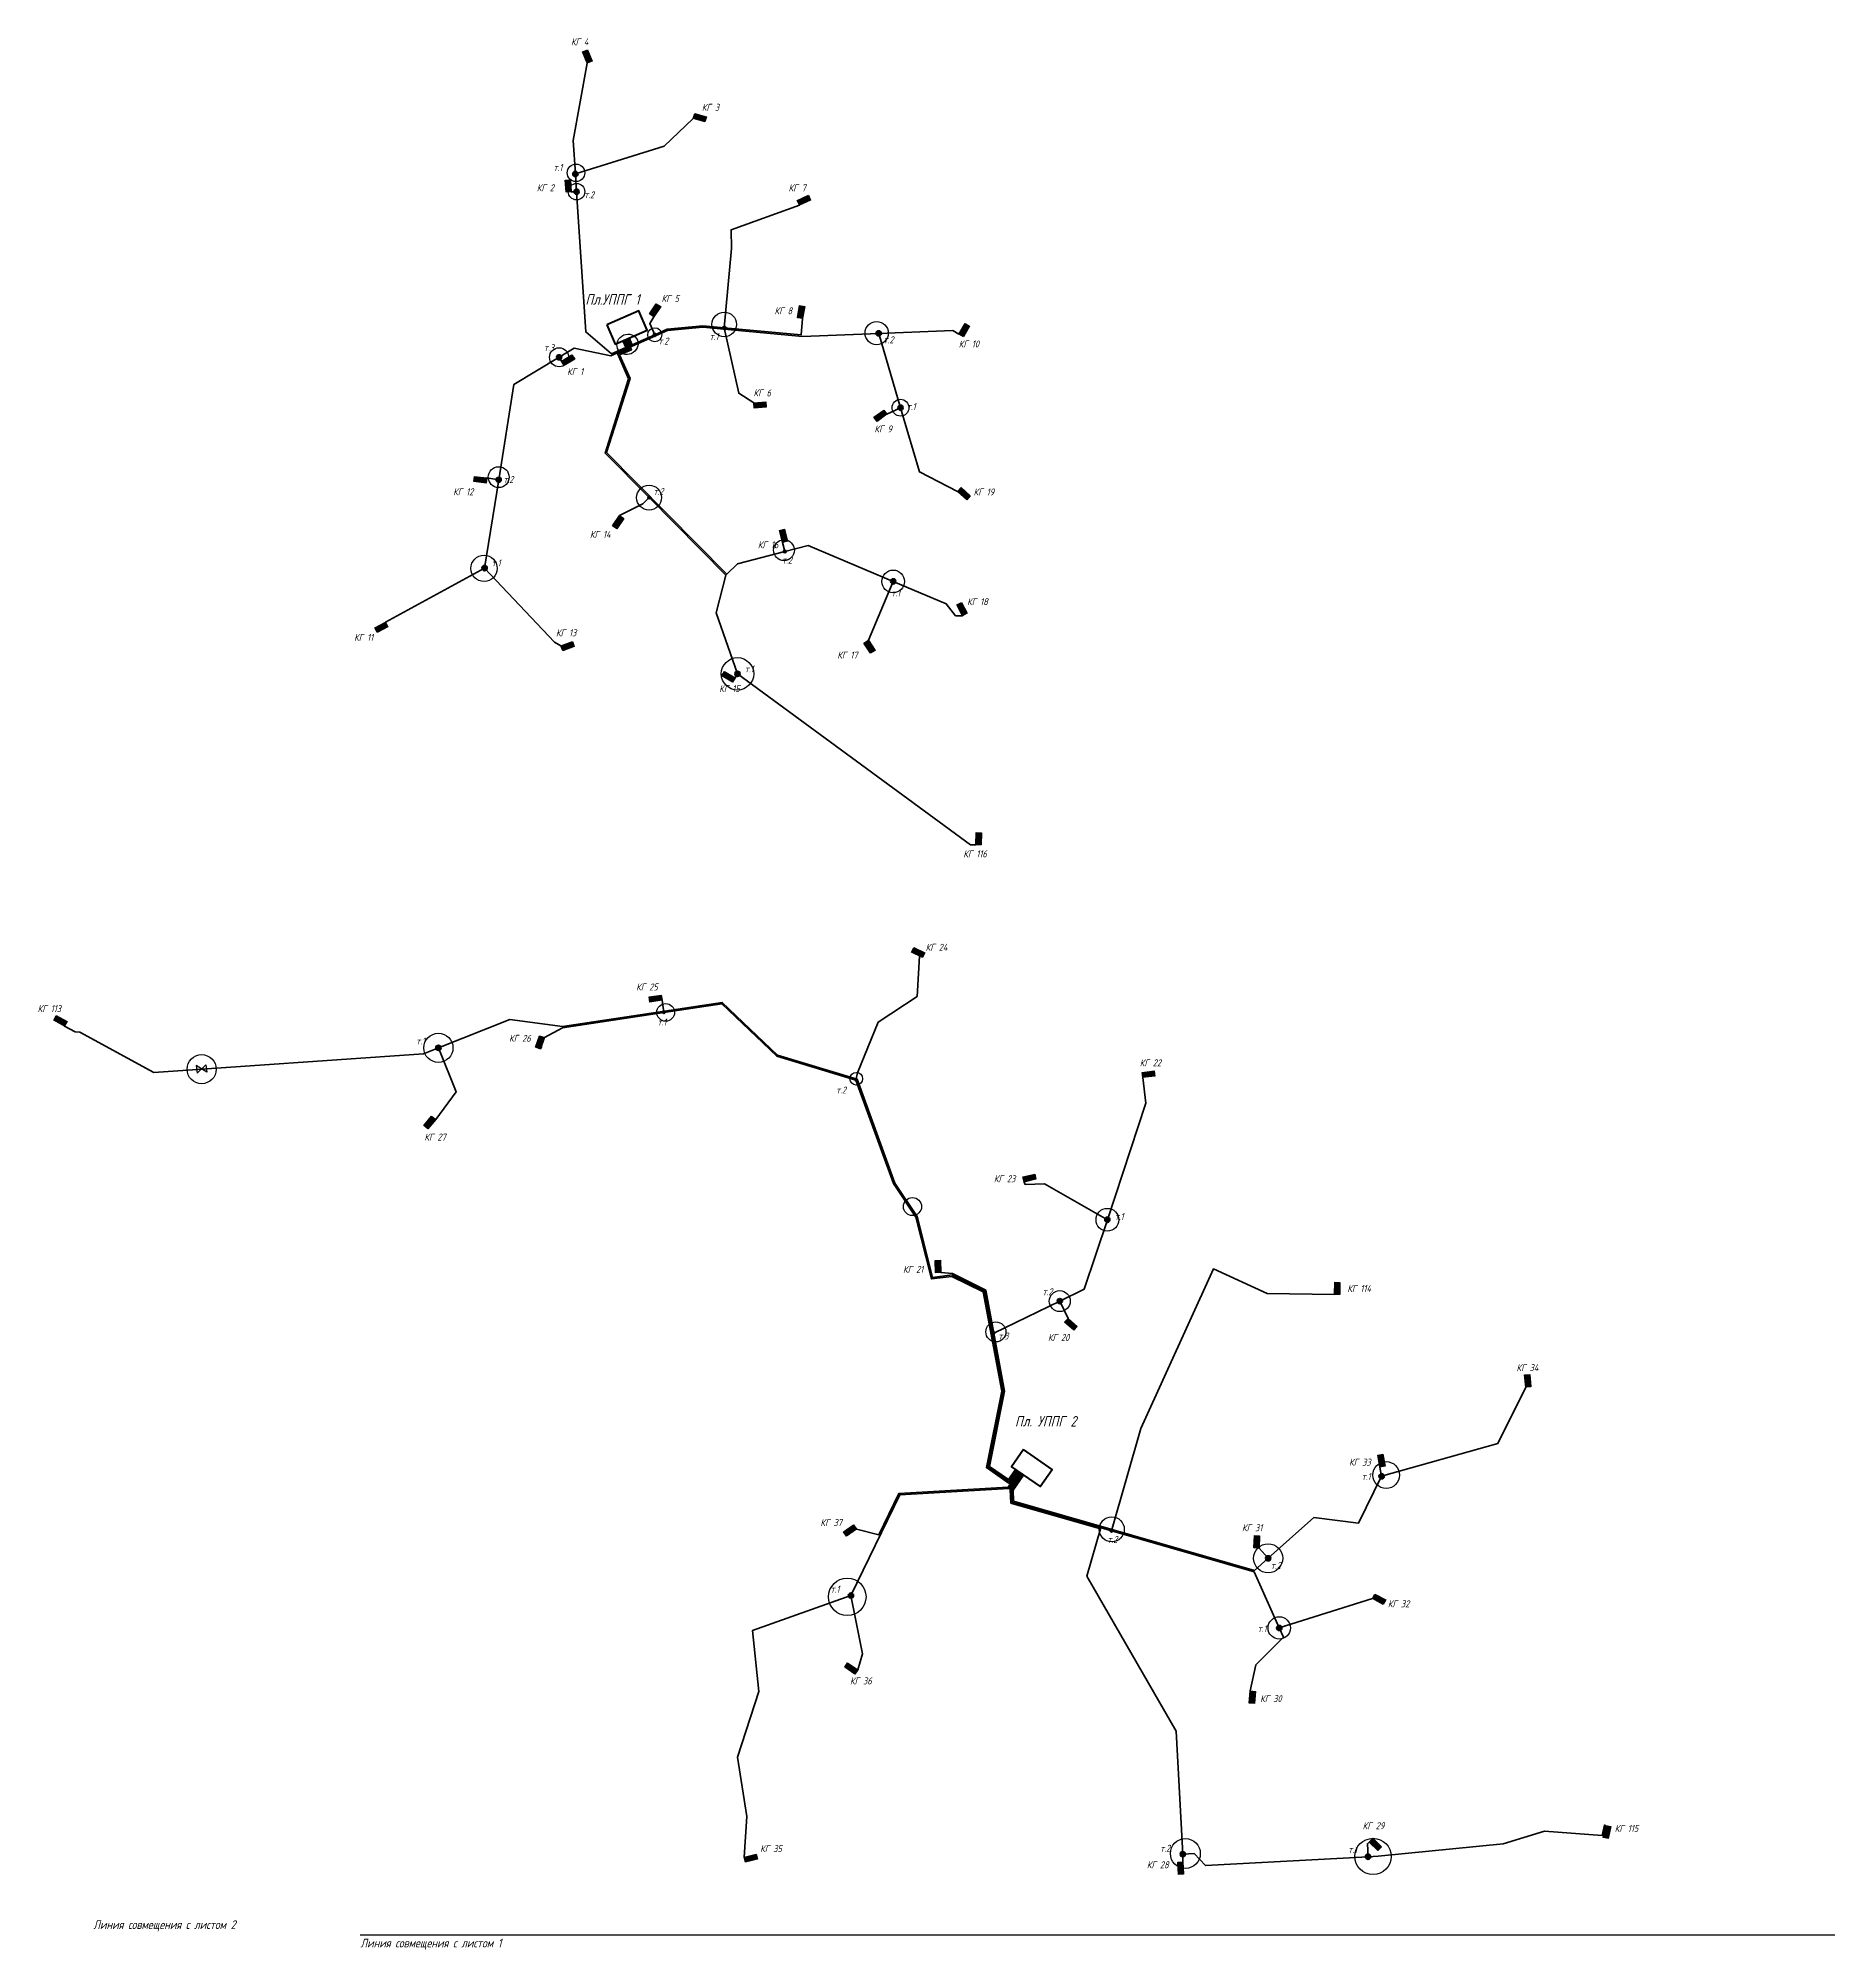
# Model space of a CAD drawing. Extents: x 1486405 to 1730346, y 2138194 to 2264178.
# Drawn here: x 1486405 to 1537758, y 2209526 to 2264178 of the extents above; entities that cross this region are included whole.
import ezdxf

# ---------------------------------------------------------------- set-up
doc = ezdxf.new("R2010")
doc.units = 0
for name, color, linetype, lineweight in [('159', 80, 'Continuous', 25), ('219', 11, 'Continuous', 25), ('273', 140, 'Continuous', 25), ('325', 92, 'Continuous', 25), ('377', 40, 'Continuous', 25), ('426', 6, 'Continuous', 25), ('ИИ_ОФОРМЛЕНИЕ_025', 7, 'Continuous', 25), ('ИИ_ПЛОЩАДКА_025', 7, 'Continuous', 25), ('ИИ_ТЕКСТ_025', 7, 'Continuous', 25), ('ОМГ', 6, 'Continuous', 18)]:
    doc.layers.add(name, color=color, linetype=linetype, lineweight=lineweight)
doc.layers.add('рельеф_горизонтали обычные', color=34, linetype='Continuous')
doc.layers.add('ТХ-Л', color=140, linetype='Continuous')
doc.styles.add('VNIPISIMPLEXCUR', font='simplex.shx', dxfattribs={"width": 0.8, "oblique": 15})

msp = doc.modelspace()

# ---------------------------------------------------------------- texts
at = {"layer": 'ИИ_ОФОРМЛЕНИЕ_025', "style": 'VNIPISIMPLEXCUR', "oblique": 15, "width": 0.8}
for s, p in [('Линия совмещения с листом 2', (1487978, 2210119, -1)), ('Линия совмещения с листом 1', (1495615, 2209593, -1))]:
    msp.add_text(s, height=250, dxfattribs=at).set_placement(p)
at = {"layer": 'ИИ_ТЕКСТ_025', "lineweight": 35, "style": 'VNIPISIMPLEXCUR', "oblique": 15}
for s, height, width, p in [('КГ 4', 200, 0.8, (1501636, 2263977, -3)), ('КГ 3', 200, 0.75, (1505372, 2262102, -3)), ('т.1', 200, 0.8, (1501132, 2260385, -3)), ('КГ 2', 200, 0.75, (1500655, 2259803)), ('КГ 7', 200, 0.75, (1507852, 2259799, -3)), ('т.2', 200, 0.8, (1502008, 2259599, -3)), ('Пл.УППГ 1', 300, 0.8, (1502045, 2256560, -3)), ('КГ 5', 200, 0.75, (1504222, 2256638, -3)), ('КГ 8', 200, 0.75, (1507451, 2256285, -3)), ('т.2', 200, 0.8, (1504130, 2255420, -3)), ('т.1', 200, 0.8, (1505594, 2255548, -3)), ('т.2', 200, 0.8, (1510569, 2255455, -3)), ('КГ 10', 200, 0.75, (1512716, 2255336, -3)), ('т.3', 200, 0.8, (1500859, 2255230, -3)), ('КГ 1', 200, 0.75, (1501521, 2254546, -3)), ('КГ 6', 200, 0.75, (1506850, 2253938)), ('т.1', 200, 0.8, (1511230, 2253549, -3)), ('КГ 9', 200, 0.75, (1510307, 2252907, -3)), ('т.2', 200, 0.8, (1499700, 2251462, -3)), ('КГ 12', 200, 0.75, (1498263, 2251110, -3)), ('т.2', 200, 0.8, (1503990, 2251119, -3)), ('КГ 19', 200, 0.75, (1513141, 2251105, -3)), ('КГ 14', 200, 0.75, (1502174, 2249892, -3)), ('КГ 16', 200, 0.75, (1506974, 2249595, -3)), ('т.1', 200, 0.8, (1499366, 2249075, -3)), ('т.2', 200, 0.8, (1507665, 2249154, -3)), ('т.1', 200, 0.8, (1510788, 2248217, -3)), ('КГ 18', 200, 0.75, (1512956, 2247968, -3)), ('КГ 11', 200, 0.75, (1495433, 2246948, -3)), ('КГ 13', 200, 0.75, (1501204, 2247079, -3)), ('т.1', 200, 0.8, (1506599, 2246045, -3)), ('КГ 17', 200, 0.75, (1509245, 2246443, -3)), ('КГ 15', 200, 0.75, (1505869, 2245484, -3)), ('КГ 116', 200, 0.75, (1512847, 2240759, -3)), ('КГ 24', 200, 0.75, (1511770, 2238087, -3)), ('КГ 25', 200, 0.75, (1503495, 2236952, -3)), ('КГ 113', 200, 0.75, (1486387, 2236334, -3)), ('т.1', 200, 0.8, (1504106, 2235952, -3)), ('т.1', 200, 0.8, (1497207, 2235408, -3)), ('КГ 26', 200, 0.75, (1499863, 2235484, -3)), ('КГ 22', 200, 0.75, (1517891, 2234783, -3)), ('т.2', 200, 0.8, (1509211, 2234007, -3)), ('КГ 27', 200, 0.75, (1497442, 2232661, -3)), ('КГ 23', 200, 0.75, (1513721, 2231470, -3)), ('т.1', 200, 0.8, (1517175, 2230390, -3)), ('КГ 21', 200, 0.75, (1511124, 2228878, -3)), ('т.2', 200, 0.8, (1515111, 2228237, -3)), ('КГ 114', 200, 0.75, (1523825, 2228334, -3)), ('т.3', 200, 0.8, (1513847, 2226973, -3)), ('КГ 20', 200, 0.75, (1515266, 2226930, -3)), ('КГ 34', 200, 0.75, (1528660, 2226069, -3)), ('Пл. УППГ 2', 300, 0.8, (1514324, 2224486, -3)), ('КГ 33', 200, 0.75, (1523874, 2223364, -3)), ('т.1', 200, 0.8, (1524235, 2222958, -3)), ('КГ 37', 200, 0.75, (1508762, 2221639, -3)), ('КГ 31', 200, 0.75, (1520813, 2221492, -3)), ('т.2', 200, 0.8, (1516967, 2221157, -3)), ('т.2', 200, 0.8, (1521636, 2220412, -3)), ('т.1', 200, 0.8, (1509053, 2219735, -3)), ('КГ 32', 200, 0.75, (1524983, 2219317, -3)), ('т.1', 200, 0.8, (1521261, 2218606, -3)), ('КГ 36', 200, 0.75, (1509608, 2217112, -3)), ('КГ 30', 200, 0.75, (1521332, 2216606, -3)), ('КГ 29', 200, 0.75, (1524262, 2212972, -3)), ('КГ 115', 200, 0.75, (1531468, 2212895, -3)), ('КГ 35', 200, 0.75, (1507039, 2212317, -3)), ('т.2', 200, 0.8, (1518474, 2212328, -3)), ('т.1', 200, 0.8, (1523850, 2212293, -3)), ('КГ 28', 200, 0.75, (1518094, 2211854, -3))]:
    msp.add_text(s, height=height, dxfattribs=dict(at, width=width)).set_placement(p)

# ---------------------------------------------------------------- hatches: boundary and pattern name
at = {"layer": 'ИИ_ОФОРМЛЕНИЕ_025'}
h = msp.add_hatch(color=256, dxfattribs=at)
edge = h.paths.add_edge_path()
edge.add_arc((1501760, 2260298), 75, 0, 360)
h = msp.add_hatch(color=256, dxfattribs=at)
edge = h.paths.add_edge_path()
edge.add_arc((1501793, 2259789), 75, 0, 360)
h = msp.add_hatch(color=256, dxfattribs=at)
edge = h.paths.add_edge_path()
edge.add_arc((1504029, 2255699), 45, 0, 360)
h = msp.add_hatch(color=256, dxfattribs=at)
edge = h.paths.add_edge_path()
edge.add_arc((1506015, 2255898), 45, 0, 360)
h = msp.add_hatch(color=256, dxfattribs=at)
edge = h.paths.add_edge_path()
edge.add_arc((1510430, 2255738), 75, 0, 360)
h = msp.add_hatch(color=256, dxfattribs=at)
edge = h.paths.add_edge_path()
edge.add_arc((1501294, 2255055), 75, 0, 360)
h = msp.add_hatch(color=256, dxfattribs=at)
edge = h.paths.add_edge_path()
edge.add_arc((1511054, 2253614), 75, 0, 360)
h = msp.add_hatch(color=256, dxfattribs=at)
edge = h.paths.add_edge_path()
edge.add_arc((1499567, 2251554), 75, 0, 360)
h = msp.add_hatch(color=256, dxfattribs=at)
edge = h.paths.add_edge_path()
edge.add_arc((1503866, 2251043), 37.5, 0, 360)
h = msp.add_hatch(color=256, dxfattribs=at)
edge = h.paths.add_edge_path()
edge.add_arc((1507744, 2249501), 37.5, 0, 360)
h = msp.add_hatch(color=256, dxfattribs=at)
edge = h.paths.add_edge_path()
edge.add_arc((1499164, 2249029), 75, 0, 360)
h = msp.add_hatch(color=256, dxfattribs=at)
edge = h.paths.add_edge_path()
edge.add_arc((1510845, 2248648), 75, 0, 360)
h = msp.add_hatch(color=256, dxfattribs=at)
edge = h.paths.add_edge_path()
edge.add_arc((1506393, 2246005), 75, 0, 360)
h = msp.add_hatch(color=256, dxfattribs=at)
edge = h.paths.add_edge_path()
edge.add_arc((1504289, 2236318), 27, 0, 360)
h = msp.add_hatch(color=256, dxfattribs=at)
edge = h.paths.add_edge_path()
edge.add_arc((1497843, 2235312), 75, 0, 360)
h = msp.add_hatch(color=256, dxfattribs=at)
edge = h.paths.add_edge_path()
edge.add_arc((1509780, 2234389), 22.5, 0, 360)
h = msp.add_hatch(color=256, dxfattribs=at)
edge = h.paths.add_edge_path()
edge.add_arc((1516965, 2230398), 75, 0, 360)
h = msp.add_hatch(color=256, dxfattribs=at)
edge = h.paths.add_edge_path()
edge.add_arc((1515605, 2228071), 75, 0, 360)
h = msp.add_hatch(color=256, dxfattribs=at)
edge = h.paths.add_edge_path()
edge.add_arc((1513717, 2227159), 37.5, 0, 360)
h = msp.add_hatch(color=256, dxfattribs=at)
edge = h.paths.add_edge_path()
edge.add_arc((1524805, 2223062), 75, 0, 360)
h = msp.add_hatch(color=256, dxfattribs=at)
edge = h.paths.add_edge_path()
edge.add_arc((1517082, 2221507), 37.5, 0, 360)
h = msp.add_hatch(color=256, dxfattribs=at)
edge = h.paths.add_edge_path()
edge.add_arc((1521562, 2220718), 75, 0, 360)
h = msp.add_hatch(color=256, dxfattribs=at)
edge = h.paths.add_edge_path()
edge.add_arc((1509636, 2219653), 75, 0, 360)
h = msp.add_hatch(color=256, dxfattribs=at)
edge = h.paths.add_edge_path()
edge.add_arc((1521880, 2218726), 75, 0, 360)
h = msp.add_hatch(color=256, dxfattribs=at)
edge = h.paths.add_edge_path()
edge.add_arc((1519122, 2212259), 75, 0, 360)
h = msp.add_hatch(color=256, dxfattribs=at)
edge = h.paths.add_edge_path()
edge.add_arc((1524418, 2212186), 75, 0, 360)
at = {"layer": 'ИИ_ПЛОЩАДКА_025'}
for points in [[(1501965, 2263788), (1502103, 2263846), (1502238, 2263523), (1502100, 2263465)], [(1505129, 2261884), (1505172, 2262028), (1505507, 2261926), (1505464, 2261783)], [(1501643, 2259782), (1501493, 2259772), (1501471, 2260121), (1501620, 2260131)], [(1508163, 2259404), (1508100, 2259540), (1508419, 2259686), (1508481, 2259550)], [(1504006, 2256213), (1503880, 2256295), (1504071, 2256588), (1504197, 2256506)], [(1504006, 2256213), (1503880, 2256295), (1504071, 2256588), (1504197, 2256506)], [(1508256, 2256162), (1508108, 2256188), (1508167, 2256533), (1508315, 2256507)], [(1508256, 2256162), (1508108, 2256188), (1508167, 2256533), (1508315, 2256507)], [(1512850, 2255645), (1512721, 2255721), (1512898, 2256023), (1513027, 2255947)], [(1501440, 2254820), (1501362, 2254949), (1501662, 2255129), (1501740, 2255001)], [(1506867, 2253604), (1506856, 2253754), (1507205, 2253781), (1507216, 2253631)], [(1506867, 2253604), (1506856, 2253754), (1507205, 2253781), (1507216, 2253631)], [(1510381, 2253223), (1510294, 2253345), (1510579, 2253548), (1510666, 2253425)], [(1498861, 2251502), (1498880, 2251650), (1499227, 2251606), (1499208, 2251457)], [(1498861, 2251502), (1498880, 2251650), (1499227, 2251606), (1499208, 2251457)], [(1513046, 2251095), (1512947, 2250983), (1512685, 2251216), (1512785, 2251328)], [(1502945, 2250155), (1502822, 2250241), (1503022, 2250528), (1503145, 2250443)], [(1502945, 2250155), (1502822, 2250241), (1503022, 2250528), (1503145, 2250443)], [(1507822, 2249798), (1507676, 2249763), (1507594, 2250103), (1507740, 2250138)], [(1512662, 2247977), (1512795, 2248046), (1512957, 2247736), (1512824, 2247667)], [(1512662, 2247977), (1512795, 2248046), (1512957, 2247736), (1512824, 2247667)], [(1496092, 2247187), (1496022, 2247319), (1496331, 2247483), (1496401, 2247351)], [(1496092, 2247187), (1496022, 2247319), (1496331, 2247483), (1496401, 2247351)], [(1501397, 2246663), (1501344, 2246803), (1501672, 2246926), (1501725, 2246786)], [(1501397, 2246663), (1501344, 2246803), (1501672, 2246926), (1501725, 2246786)], [(1510325, 2246674), (1510199, 2246593), (1510009, 2246886), (1510135, 2246968)], [(1505947, 2245948), (1506026, 2246076), (1506324, 2245894), (1506246, 2245766)], [(1505947, 2245948), (1506026, 2246076), (1506324, 2245894), (1506246, 2245766)], [(1513359, 2241112), (1513209, 2241115), (1513216, 2241465), (1513366, 2241462)], [(1511370, 2238049), (1511438, 2238183), (1511750, 2238024), (1511682, 2237891)], [(1503891, 2236619), (1503869, 2236768), (1504215, 2236819), (1504237, 2236671)], [(1487229, 2236067), (1487157, 2235936), (1486850, 2236104), (1486922, 2236235)], [(1500760, 2235278), (1500618, 2235327), (1500730, 2235658), (1500873, 2235610)], [(1517977, 2234461), (1517958, 2234609), (1518305, 2234653), (1518324, 2234504)], [(1497543, 2232998), (1497427, 2233094), (1497651, 2233363), (1497766, 2233267)], [(1514584, 2231475), (1514548, 2231620), (1514888, 2231704), (1514924, 2231559)], [(1512044, 2229234), (1512194, 2229237), (1512202, 2228887), (1512052, 2228884)], [(1523608, 2228257), (1523458, 2228260), (1523464, 2228610), (1523614, 2228607)], [(1515745, 2227465), (1515843, 2227578), (1516107, 2227349), (1516009, 2227236)], [(1529073, 2225625), (1528923, 2225612), (1528893, 2225960), (1529042, 2225973)], [(1524694, 2223664), (1524842, 2223692), (1524907, 2223348), (1524759, 2223320)], [(1509507, 2221350), (1509423, 2221474), (1509712, 2221671), (1509797, 2221547)], [(1521167, 2221367), (1521316, 2221360), (1521301, 2221011), (1521151, 2221017)], [(1524544, 2219565), (1524615, 2219697), (1524924, 2219531), (1524853, 2219399)], [(1509458, 2217601), (1509542, 2217725), (1509833, 2217530), (1509749, 2217406)], [(1521049, 2216927), (1521198, 2216914), (1521169, 2216565), (1521019, 2216578)], [(1531215, 2213080), (1531361, 2213047), (1531284, 2212706), (1531138, 2212739)], [(1524447, 2212605), (1524552, 2212712), (1524802, 2212467), (1524696, 2212360)], [(1506622, 2212028), (1506586, 2212174), (1506926, 2212258), (1506962, 2212112)], [(1519146, 2211690), (1518996, 2211682), (1518978, 2212031), (1519127, 2212039)]]:
    msp.add_hatch(color=256, dxfattribs=at).paths.add_polyline_path(points)

# ---------------------------------------------------------------- linework, layer by layer
at = {"layer": '159', "lineweight": 35}
for points in [[(1501643, 2259782), (1501793, 2259789)], [(1501362, 2254949), (1501294, 2255055)], [(1499227, 2251606), (1499567, 2251554)], [(1506324, 2245894), (1506393, 2246005)], [(1506393, 2246005), (1513057, 2241118), (1513209, 2241115)], [(1500873, 2235610), (1501394, 2235880), (1504289, 2236318)], [(1515843, 2227578), (1515605, 2228071)], [(1524759, 2223320), (1524805, 2223062)], [(1521301, 2221011), (1521562, 2220718)], [(1509833, 2217530), (1509963, 2217984), (1509636, 2219653)], [(1519127, 2212039), (1519122, 2212259)]]:
    msp.add_lwpolyline(points, dxfattribs=at)
at = {"layer": '159', "lineweight": 35, "ltscale": 100}
for points in [[(1504029, 2255699), (1503889, 2256017), (1504006, 2256213)], [(1508256, 2256162), (1508212, 2255694), (1506015, 2255898)]]:
    msp.add_lwpolyline(points, dxfattribs=at)
at = {"layer": '219', "lineweight": 35}
for points in [[(1502100, 2263465), (1501697, 2261249), (1501760, 2260298)], [(1505129, 2261884), (1504298, 2261093), (1501760, 2260298), (1501760, 2260298)], [(1501760, 2260298), (1501793, 2259789)], [(1506015, 2255898), (1506430, 2254025), (1506856, 2253754)], [(1510430, 2255738), (1512548, 2255823), (1512721, 2255721)], [(1511054, 2253614), (1510666, 2253425)], [(1511054, 2253614), (1511593, 2251777), (1512685, 2251216)], [(1499164, 2249029), (1499164, 2249029), (1499567, 2251554)], [(1503022, 2250528), (1503685, 2250863), (1503866, 2251043)], [(1503866, 2251043), (1506058, 2248823), (1505787, 2247749), (1506393, 2246005), (1506393, 2246005)], [(1507676, 2249763), (1507744, 2249501)], [(1510845, 2248648), (1508417, 2249675), (1507744, 2249501)], [(1496331, 2247483), (1499164, 2249029)], [(1501344, 2246803), (1501163, 2246915), (1499164, 2249029)], [(1510135, 2246968), (1510845, 2248648)], [(1512824, 2247667), (1512627, 2247666), (1512360, 2248007), (1510845, 2248648)], [(1509780, 2234389), (1509826, 2234593), (1510416, 2236049), (1511530, 2236783), (1511595, 2237935)], [(1504237, 2236671), (1504289, 2236318)], [(1497766, 2233267), (1498347, 2234052), (1497843, 2235312)], [(1513717, 2227159), (1513488, 2228386), (1512536, 2228862), (1512202, 2228887)], [(1523458, 2228260), (1521537, 2228293), (1519999, 2228992), (1517925, 2224428), (1517082, 2221507)], [(1509797, 2221547), (1510432, 2221386), (1511008, 2222574), (1514133, 2222750), (1514437, 2223188)], [(1524544, 2219565), (1521880, 2218726)], [(1521049, 2216927), (1521214, 2217674), (1521998, 2218463), (1521880, 2218726)], [(1531215, 2213080), (1531176, 2213089), (1531110, 2212797), (1529466, 2212918), (1528283, 2212554), (1524703, 2212201), (1524418, 2212186)], [(1524447, 2212605), (1524398, 2212555), (1524418, 2212186)]]:
    msp.add_lwpolyline(points, dxfattribs=at)
at = {"layer": '273', "lineweight": 35}
for points in [[(1506015, 2255898), (1506226, 2258169), (1506209, 2258701), (1508163, 2259404)], [(1503190, 2255559), (1503308, 2255293), (1502970, 2255143), (1503279, 2254443), (1502607, 2252318), (1503866, 2251043)], [(1506015, 2255898), (1505402, 2255955), (1504386, 2255857), (1504029, 2255699)], [(1516965, 2230398), (1518069, 2233733), (1517977, 2234461)], [(1516965, 2230398), (1515165, 2231421), (1514614, 2231409), (1514584, 2231475)], [(1528923, 2225612), (1528132, 2224002), (1524805, 2223062)]]:
    msp.add_lwpolyline(points, dxfattribs=at)
at = {"layer": '325', "lineweight": 35}
for points in [[(1501793, 2259789), (1502056, 2255780), (1502790, 2255152), (1503202, 2255334), (1503117, 2255527)], [(1501294, 2255055), (1501722, 2255312), (1502770, 2255099), (1503255, 2255313), (1503154, 2255543)], [(1507744, 2249501), (1506391, 2249153), (1506086, 2248851), (1502653, 2252329), (1503322, 2254445), (1503022, 2255123), (1503361, 2255273), (1503227, 2255575)], [(1503264, 2255591), (1503365, 2255362), (1504397, 2255818), (1505403, 2255915), (1508247, 2255650), (1510430, 2255738)], [(1504029, 2255699), (1503385, 2255415), (1503300, 2255608)], [(1510430, 2255738), (1511054, 2253614)], [(1499567, 2251554), (1500001, 2254278), (1501294, 2255055)], [(1487157, 2235936), (1487461, 2235769), (1487598, 2235762), (1489707, 2234609), (1497416, 2235141), (1497843, 2235312)], [(1517082, 2221507), (1514246, 2222326), (1514228, 2222676), (1514536, 2223120)], [(1524805, 2223062), (1524145, 2221724), (1522871, 2221882), (1521562, 2220718)], [(1521880, 2218726), (1521159, 2220331), (1517082, 2221507)]]:
    msp.add_lwpolyline(points, dxfattribs=at)
at = {"layer": '377', "lineweight": 35}
for points in [[(1504289, 2236318), (1505942, 2236568), (1507513, 2235071), (1509780, 2234389)], [(1509780, 2234389), (1510853, 2231429), (1511492, 2230475), (1511936, 2228706), (1512522, 2228779), (1513417, 2228332), (1513947, 2225495), (1513510, 2223311), (1514161, 2222860), (1514404, 2223211)], [(1506586, 2212174), (1506663, 2213333), (1506391, 2215032), (1507005, 2216910), (1506822, 2218651), (1509636, 2219653)], [(1524418, 2212186), (1519770, 2211934), (1519446, 2212277), (1519122, 2212259)]]:
    msp.add_lwpolyline(points, dxfattribs=at)
at = {"layer": '426', "lineweight": 35}
for points in [[(1497843, 2235312), (1499882, 2236127), (1501394, 2235920), (1505955, 2236610), (1507534, 2235106), (1509811, 2234421), (1510889, 2231447), (1511529, 2230491), (1511966, 2228750), (1512529, 2228820), (1513452, 2228359), (1513988, 2225495), (1513554, 2223329), (1514150, 2222915), (1514371, 2223234)], [(1515605, 2228071), (1516307, 2228410), (1516965, 2230398)], [(1513717, 2227159), (1515605, 2228071)], [(1514339, 2223257), (1514140, 2222971), (1513599, 2223347), (1514029, 2225495), (1513717, 2227159)], [(1509636, 2219653), (1511034, 2222536), (1514154, 2222711), (1514470, 2223166)], [(1519122, 2212259), (1518930, 2215778), (1516379, 2220207), (1516768, 2221556), (1514208, 2222295), (1514187, 2222688), (1514503, 2223143)], [(1521562, 2220718), (1521170, 2220369), (1514285, 2222356), (1514269, 2222665), (1514569, 2223097)]]:
    msp.add_lwpolyline(points, dxfattribs=at)
at = {"layer": '426', "color": 3}
for centre, radius in [((1501777, 2260329), 252), ((1501793, 2259789), 236), ((1506014, 2255995), 352), ((1510371, 2255746), 332), ((1504029, 2255699), 202), ((1501294, 2255055), 273), ((1511054, 2253614), 240), ((1499567, 2251629), 298), ((1503866, 2251043), 356), ((1507722, 2249540), 297), ((1499148, 2249020), 377), ((1510845, 2248648), 323), ((1506393, 2246005), 463), ((1504340, 2236326), 253), ((1497843, 2235312), 417), ((1491076, 2234702), 417), ((1509789, 2234428), 182), ((1511395, 2230774), 259), ((1516965, 2230398), 324), ((1515605, 2228071), 300), ((1513779, 2227191), 286), ((1524936, 2223099), 383), ((1517093, 2221546), 357), ((1521562, 2220718), 416), ((1509531, 2219616), 536), ((1521880, 2218726), 321), ((1519195, 2212277), 428), ((1524560, 2212193), 519)]:
    msp.add_circle(centre, radius, dxfattribs=at)
at = {"layer": 'ИИ_ОФОРМЛЕНИЕ_025'}
msp.add_lwpolyline([(1495611, 2209950), (1537758, 2209950)], dxfattribs=at)
at = {"layer": 'ИИ_ОФОРМЛЕНИЕ_025', "lineweight": 35}
for centre, radius in [((1501760, 2260298), 75), ((1501793, 2259789), 75), ((1504029, 2255699), 45), ((1506015, 2255898), 45), ((1510430, 2255738), 75), ((1501294, 2255055), 75), ((1511054, 2253614), 75), ((1499567, 2251554), 75), ((1503866, 2251043), 37.5), ((1507744, 2249501), 37.5), ((1499164, 2249029), 75), ((1510845, 2248648), 75), ((1506393, 2246005), 75), ((1504289, 2236318), 27), ((1497843, 2235312), 75), ((1509780, 2234389), 22.5), ((1516965, 2230398), 75), ((1515605, 2228071), 75), ((1513717, 2227159), 37.5), ((1524805, 2223062), 75), ((1517082, 2221507), 37.5), ((1521562, 2220718), 75), ((1509636, 2219653), 75), ((1521880, 2218726), 75), ((1519122, 2212259), 75), ((1524418, 2212186), 75)]:
    msp.add_circle(centre, radius, dxfattribs=at)
at = {"layer": 'ИИ_ПЛОЩАДКА_025', "lineweight": 30, "flags": 128}
for points in [[(1501965, 2263788), (1502103, 2263846), (1502238, 2263523), (1502100, 2263465)], [(1505129, 2261884), (1505172, 2262028), (1505507, 2261926), (1505464, 2261783)], [(1501643, 2259782), (1501493, 2259772), (1501471, 2260121), (1501620, 2260131)], [(1508163, 2259404), (1508100, 2259540), (1508419, 2259686), (1508481, 2259550)], [(1504006, 2256213), (1503880, 2256295), (1504071, 2256588), (1504197, 2256506)], [(1504006, 2256213), (1503880, 2256295), (1504071, 2256588), (1504197, 2256506)], [(1508256, 2256162), (1508108, 2256188), (1508167, 2256533), (1508315, 2256507)], [(1508256, 2256162), (1508108, 2256188), (1508167, 2256533), (1508315, 2256507)], [(1512850, 2255645), (1512721, 2255721), (1512898, 2256023), (1513027, 2255947)], [(1501440, 2254821), (1501362, 2254949), (1501662, 2255129), (1501740, 2255001)], [(1506867, 2253604), (1506856, 2253754), (1507205, 2253781), (1507216, 2253631)], [(1506867, 2253604), (1506856, 2253754), (1507205, 2253781), (1507216, 2253631)], [(1510381, 2253223), (1510294, 2253345), (1510579, 2253548), (1510666, 2253425)], [(1498861, 2251502), (1498880, 2251650), (1499227, 2251606), (1499208, 2251457)], [(1498861, 2251502), (1498880, 2251650), (1499227, 2251606), (1499208, 2251457)], [(1513046, 2251095), (1512947, 2250983), (1512685, 2251216), (1512785, 2251328)], [(1502945, 2250155), (1502822, 2250241), (1503022, 2250528), (1503145, 2250443)], [(1502945, 2250155), (1502822, 2250241), (1503022, 2250528), (1503145, 2250443)], [(1507822, 2249798), (1507676, 2249763), (1507594, 2250103), (1507740, 2250138)], [(1512662, 2247977), (1512795, 2248046), (1512957, 2247736), (1512824, 2247667)], [(1512662, 2247977), (1512795, 2248046), (1512957, 2247736), (1512824, 2247667)], [(1496092, 2247187), (1496022, 2247319), (1496331, 2247483), (1496401, 2247351)], [(1496092, 2247187), (1496022, 2247319), (1496331, 2247483), (1496401, 2247351)], [(1501397, 2246663), (1501344, 2246803), (1501672, 2246926), (1501725, 2246786)], [(1501397, 2246663), (1501344, 2246803), (1501672, 2246926), (1501725, 2246786)], [(1510325, 2246674), (1510199, 2246593), (1510009, 2246886), (1510135, 2246968)], [(1510325, 2246674), (1510199, 2246593), (1510009, 2246886), (1510135, 2246968)], [(1505947, 2245948), (1506026, 2246076), (1506324, 2245894), (1506246, 2245766)], [(1505947, 2245948), (1506026, 2246076), (1506324, 2245894), (1506246, 2245766)], [(1513359, 2241112), (1513209, 2241115), (1513216, 2241465), (1513366, 2241462)], [(1511370, 2238049), (1511438, 2238183), (1511750, 2238024), (1511682, 2237891)], [(1503891, 2236619), (1503869, 2236768), (1504215, 2236819), (1504237, 2236671)], [(1487229, 2236067), (1487157, 2235936), (1486850, 2236104), (1486922, 2236235)], [(1500760, 2235278), (1500618, 2235327), (1500730, 2235658), (1500873, 2235610)], [(1517977, 2234461), (1517958, 2234609), (1518305, 2234653), (1518324, 2234504)], [(1497543, 2232998), (1497427, 2233094), (1497651, 2233363), (1497766, 2233267)], [(1514584, 2231475), (1514548, 2231620), (1514888, 2231704), (1514924, 2231559)], [(1512044, 2229234), (1512194, 2229237), (1512202, 2228887), (1512052, 2228884)], [(1523608, 2228257), (1523458, 2228260), (1523464, 2228610), (1523614, 2228607)], [(1515745, 2227465), (1515843, 2227578), (1516107, 2227349), (1516009, 2227236)], [(1529073, 2225625), (1528923, 2225612), (1528893, 2225960), (1529042, 2225973)], [(1524694, 2223664), (1524842, 2223692), (1524907, 2223348), (1524759, 2223320)], [(1509507, 2221350), (1509423, 2221474), (1509712, 2221671), (1509797, 2221547)], [(1521167, 2221367), (1521316, 2221360), (1521301, 2221011), (1521151, 2221017)], [(1524544, 2219565), (1524615, 2219697), (1524924, 2219531), (1524853, 2219399)], [(1509458, 2217601), (1509542, 2217725), (1509833, 2217530), (1509749, 2217406)], [(1521049, 2216927), (1521198, 2216914), (1521169, 2216565), (1521019, 2216578)], [(1531215, 2213080), (1531361, 2213047), (1531284, 2212706), (1531138, 2212739)], [(1524447, 2212605), (1524552, 2212712), (1524802, 2212467), (1524696, 2212360)], [(1506622, 2212028), (1506586, 2212174), (1506926, 2212258), (1506962, 2212112)], [(1519146, 2211690), (1518996, 2211682), (1518978, 2212031), (1519127, 2212039)]]:
    msp.add_lwpolyline(points, close=True, dxfattribs=at)
at = {"layer": 'ИИ_ПЛОЩАДКА_025', "lineweight": 50}
for points in [[(1502655, 2255979), (1502898, 2255430), (1503812, 2255834), (1503570, 2256383)], [(1514566, 2223829), (1514224, 2223336), (1515045, 2222766), (1515387, 2223259)]]:
    msp.add_lwpolyline(points, close=True, dxfattribs=at)
at = {"layer": 'ОМГ', "color": 3, "lineweight": 25}
msp.add_ellipse((1503249, 2255426), major_axis=(-257, -171), ratio=0.925005, start_param=-3.141592653589793, end_param=3.141592653589793, dxfattribs=at)
at = {"layer": 'рельеф_горизонтали обычные', "elevation": 440}
msp.add_lwpolyline([(1500760, 2235291), (1500783, 2235303), (1500794, 2235315), (1500800, 2235344), (1500798, 2235361), (1500754, 2235427), (1500732, 2235446), (1500700, 2235440), (1500687, 2235425), (1500679, 2235408), (1500669, 2235372), (1500679, 2235340), (1500709, 2235302), (1500756, 2235293), (1500760, 2235291)], dxfattribs=at)
at = {"layer": 'ТХ-Л', "color": 3}
msp.add_lwpolyline([(1490916, 2234807), (1490946, 2234585), (1491191, 2234830), (1491226, 2234619), (1490916, 2234807)], dxfattribs=at)

msp.set_redraw_order([(e.dxf.handle, doc.entitydb.next_handle()) for e in msp.query("TEXT MTEXT ATTDEF DIMENSION ARC_DIMENSION")])  # texts and dimensions are drawn at this point

doc.saveas('drawing.dxf')
